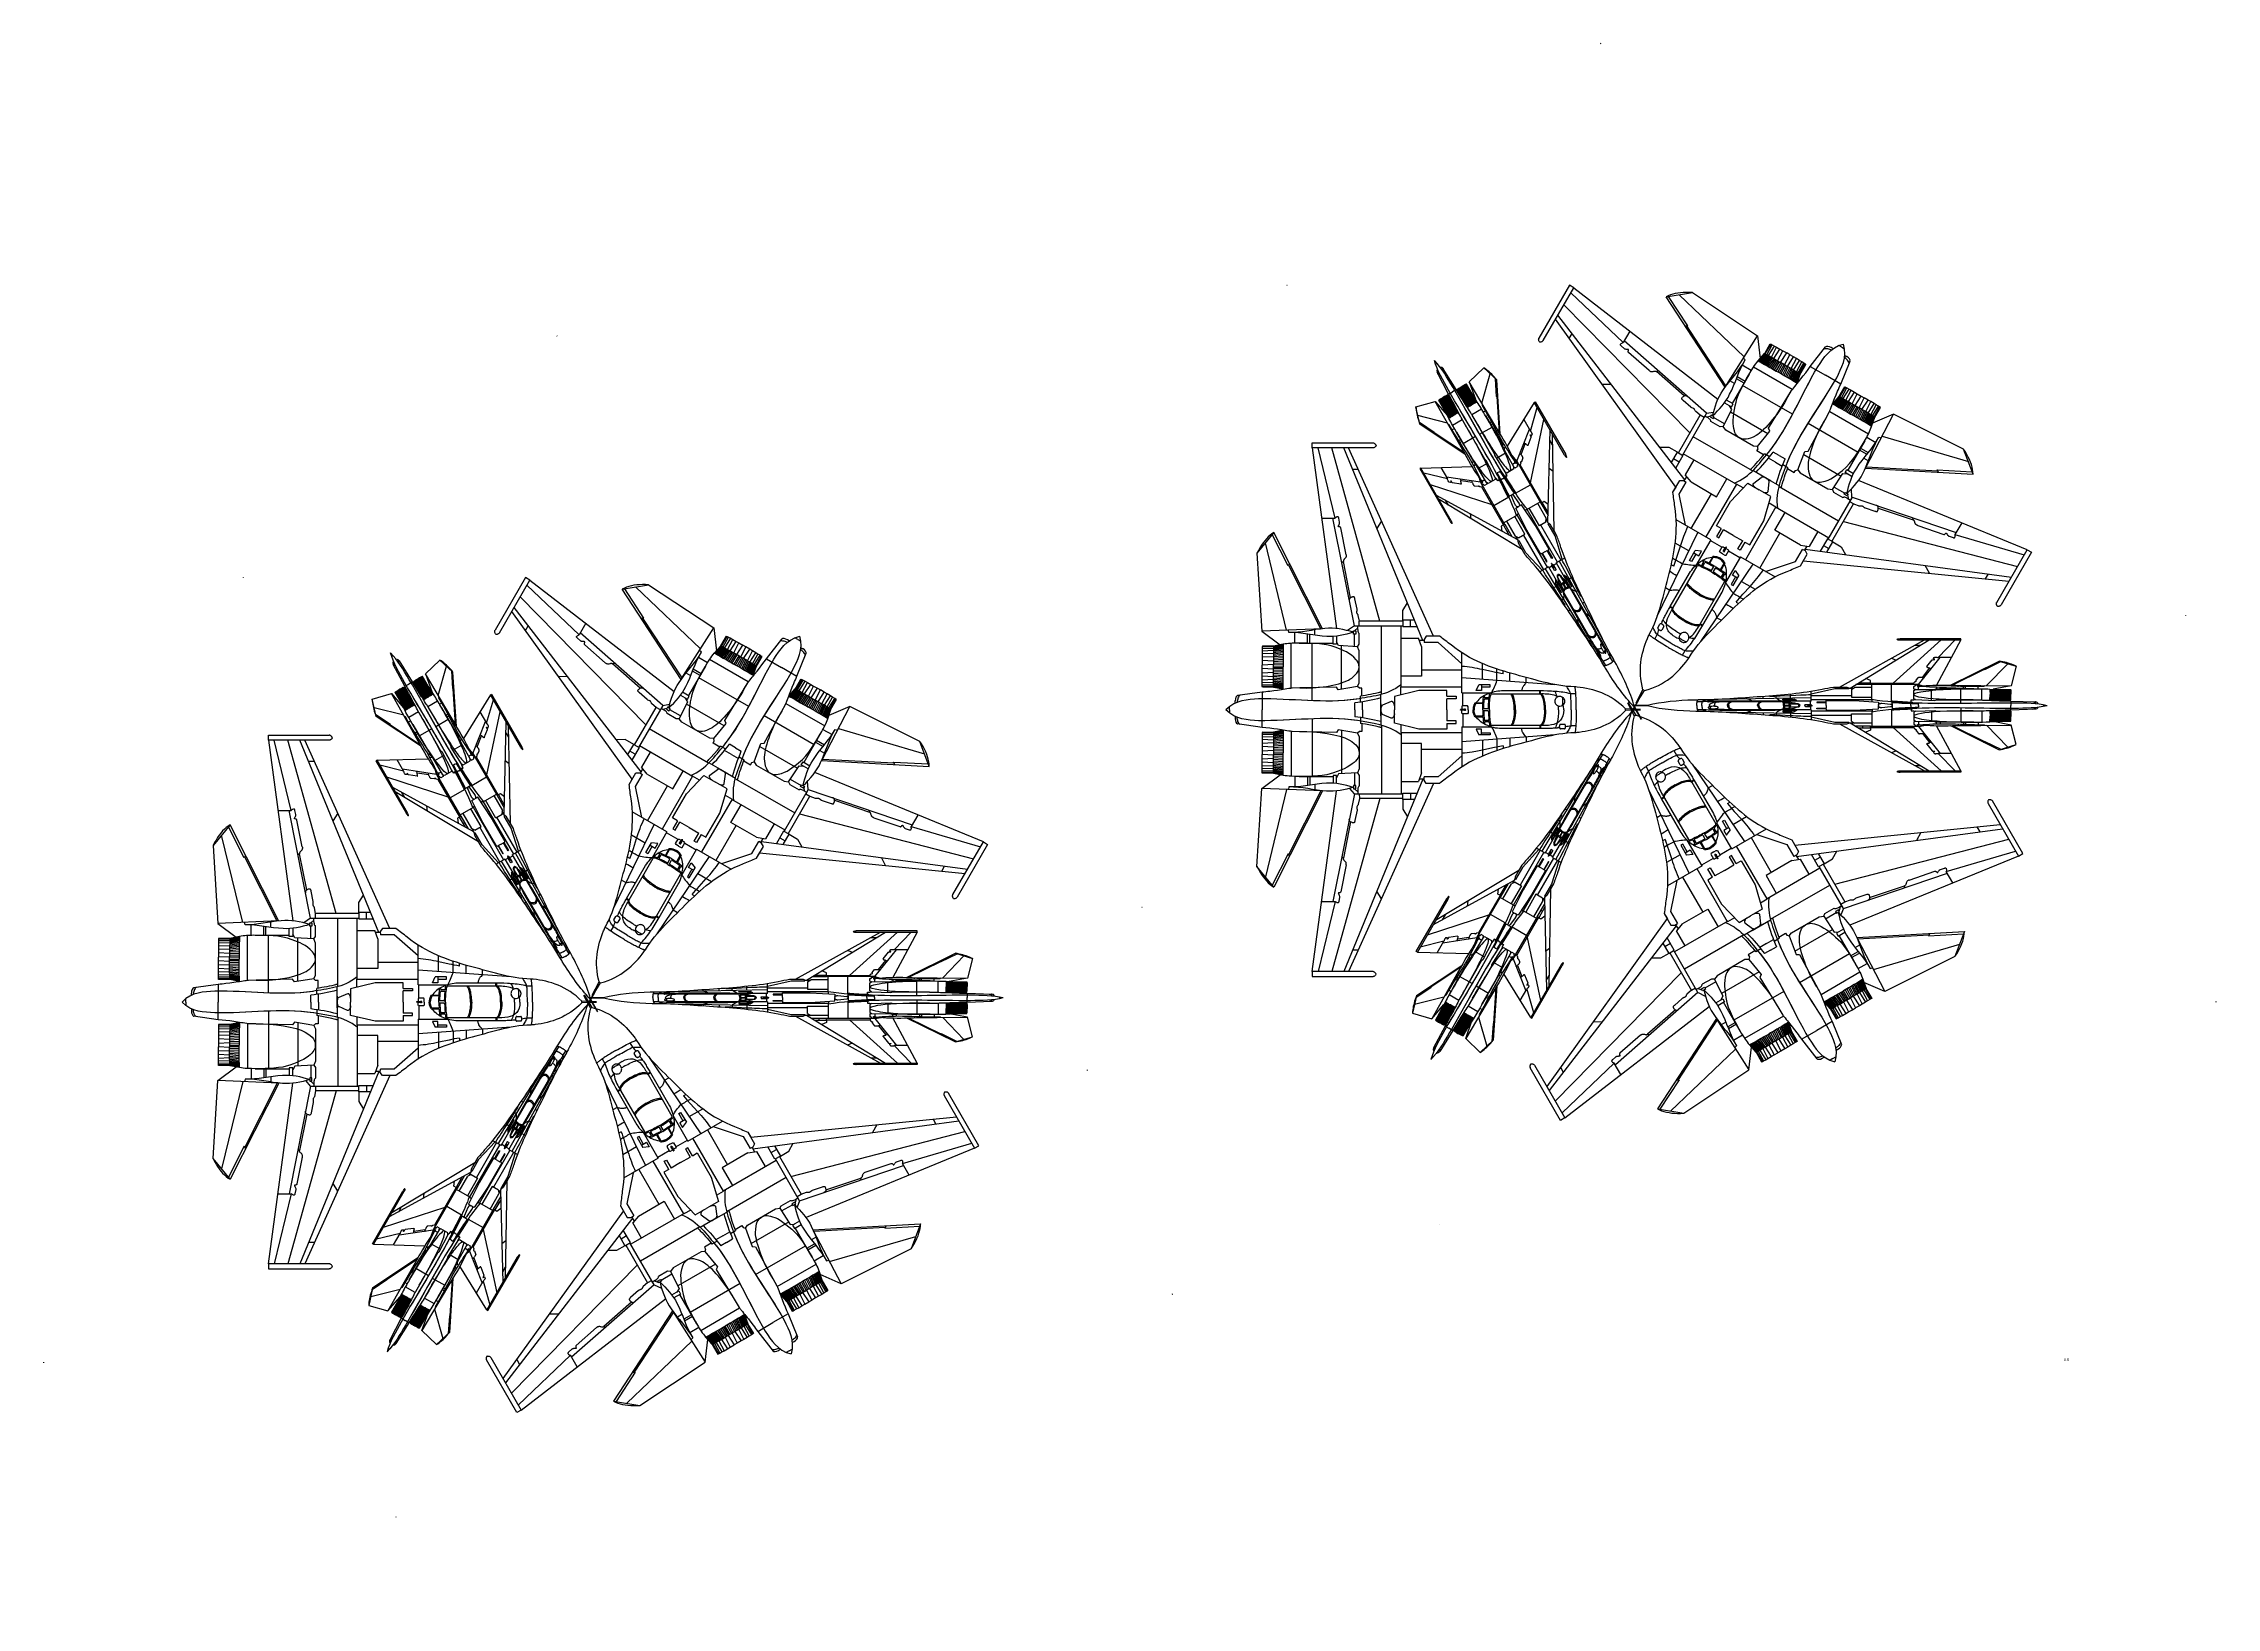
# Model space of a CAD drawing. Extents: x -513 to 1533, y -569 to 904.
import ezdxf

# ---------------------------------------------------------------- set-up
doc = ezdxf.new("R2010")
doc.units = 0
doc.layers.get('0').update_dxf_attribs({"linetype": 'CONTINUOUS'})
doc.layers.add('Layer_1', color=7, linetype='CONTINUOUS')

# ---------------------------------------------------------------- blocks, each defined once
blk = doc.blocks.new('su')
at = {"layer": 'Layer_1', "color": 7}
for points in [[(529.706347, 298.642252), (529.664719, 298.954955)], [(203.458085, 163.747162), (283.532587, 252.387687)], [(213.673265, 161.808405), (288.056451, 252.387687)], [(254.137884, 170.855911), (299.397384, 252.387687)], [(257.598538, 253.575955), (257.848705, 253.805272), (258.140568, 254.034583), (258.494971, 254.243052), (258.870223, 254.409826), (259.266319, 254.534904), (259.683268, 254.639143), (260.100212, 254.722531), (260.496314, 254.743359)], [(257.598538, 253.575955), (257.848705, 253.325793), (258.140568, 253.096482), (258.494971, 252.908855), (258.870223, 252.721234), (259.266319, 252.596156), (259.683268, 252.491923), (260.100212, 252.429382), (260.496314, 252.387698)], [(260.496314, 252.387687), (317.78471, 252.387687), (317.78471, 254.743373), (260.496314, 254.743373)], [(317.78471, 252.387687), (294.873517, 167.332804)], [(308.882907, 219.345535), (296.311982, 219.345535), (312.301863, 252.387687)], [(274.422315, 242.318689), (279.780067, 242.318689)], [(252.553491, 218.094726), (256.931421, 214.488237)], [(278.070591, 168.646153), (298.375864, 219.345535)], [(290.933379, 214.759243), (290.99592, 214.863476), (291.121006, 214.967707), (291.246084, 215.051098), (291.392021, 215.134486), (291.746425, 215.217874), (292.121676, 215.259558), (292.496924, 215.301245), (292.830483, 215.32213), (292.976411, 215.342986), (293.08065, 215.384673), (293.164038, 215.405529), (293.226579, 215.46807), (293.226579, 215.509754), (293.205751, 215.593145), (293.143205, 215.676528), (293.059816, 215.780764), (292.830499, 216.010078), (292.559484, 216.260237), (292.288469, 216.531246), (292.079994, 216.823103), (292.017454, 216.969032), (291.975767, 217.114955), (291.954911, 217.260884), (291.996595, 217.385965), (292.767936, 219.345535), (292.872175, 219.554004), (292.997262, 219.720775), (293.14319, 219.845856), (293.309967, 219.929244), (293.497594, 219.991784), (293.706069, 220.012669), (293.935391, 220.012669), (294.185558, 219.991784), (294.727589, 219.887554), (295.269619, 219.741626), (295.81165, 219.554004), (296.311982, 219.345535)], [(285.888332, 202.146938), (290.933379, 214.759243)], [(308.028172, 167.249421), (353.954781, 212.570328), (369.902973, 202.83488), (365.33741, 166.082), (348.096689, 159.640343)], [(340.549968, 196.935242), (355.455791, 211.632227)], [(341.946733, 166.582321), (361.918452, 207.692179)], [(369.902973, 202.83488), (368.547897, 204.14823), (367.130278, 205.399039), (365.650121, 206.587301), (364.107421, 207.671337), (362.523022, 208.692829), (360.896934, 209.651777), (359.208303, 210.506499), (357.498823, 211.277829), (355.726806, 211.965774), (353.954781, 212.570328)], [(281.593785, 181.904707), (288.410854, 198.936531)], [(285.888332, 202.146938), (285.804944, 201.875929), (285.804944, 201.604922), (285.846628, 201.333912), (285.971715, 201.062903), (286.138491, 200.85444), (286.388659, 200.64597), (286.659674, 200.479191), (286.951537, 200.31242), (287.556108, 200.020563), (287.847971, 199.87464), (288.077287, 199.728712), (288.285762, 199.561932), (288.410849, 199.395162), (288.452536, 199.186692), (288.452536, 199.061612), (288.410849, 198.936531)], [(288.410854, 198.936531), (289.953557, 198.352822)], [(309.591714, 167.249421), (340.070478, 197.352175)], [(339.27828, 198.081812), (340.549968, 196.935242)], [(232.58177, 171.335389), (232.58177, 175.900839), (228.203835, 179.486481)], [(274.401465, 173.482609), (274.505703, 173.670231), (274.67248, 173.837001), (275.047734, 174.128859), (275.443827, 174.42071), (275.610606, 174.545791), (275.735693, 174.71257), (275.798233, 174.879341), (275.798233, 175.08781), (275.756546, 175.296279), (275.694, 175.525591), (275.568919, 175.984221), (275.548063, 176.213538), (275.589747, 176.422007), (277.52856, 181.279306)], [(277.52856, 181.279306), (277.674494, 181.633698), (277.841271, 181.904707), (278.04974, 182.092329), (278.174826, 182.175717), (278.320755, 182.238257), (278.48754, 182.279944), (278.696009, 182.300829), (278.925332, 182.321713), (279.175499, 182.321713), (279.717527, 182.280026), (280.322097, 182.196644), (280.926674, 182.071563), (281.489546, 181.925634), (282.010734, 181.758858), (282.240051, 181.654625), (282.427678, 181.571236), (282.594455, 181.467003), (282.719541, 181.362773), (282.823777, 181.258534), (282.886318, 181.133456), (282.928005, 181.008375), (282.928005, 180.862447), (282.886318, 180.695673), (282.823777, 180.508055)], [(197.829309, 163.747162), (203.508701, 163.747162)], [(197.829309, 163.747162), (210.483623, 163.747162)], [(210.483623, 163.747162), (212.422425, 162.246194), (212.255649, 160.724376)], [(221.511849, 171.335389), (232.58177, 171.335389), (232.58177, 168.354301), (219.051865, 168.354301)], [(225.326906, 168.354301), (225.326906, 171.335389)], [(232.58177, 170.855911), (273.465125, 170.855911)], [(278.070591, 168.646153), (232.58177, 168.646153)], [(234.061927, 139.855911), (234.061927, 168.646153)], [(252.574333, 136.396179), (252.574333, 168.646153)], [(273.359097, 170.855911), (274.422315, 173.524302)], [(273.525876, 168.646153), (273.383331, 170.855911)], [(273.463335, 164.977123), (273.880285, 165.123046), (274.25553, 165.373211), (274.568244, 165.685913), (274.797561, 166.061153), (274.943495, 166.478091), (274.985182, 166.936722)], [(273.463335, 159.973893), (273.463335, 164.977123)], [(278.070591, 168.646153), (273.602798, 168.646153)], [(274.985188, 166.936722), (274.985188, 168.646153)], [(274.985188, 167.728894), (277.841271, 166.35301)], [(277.924659, 158.910705), (277.924659, 164.768654)], [(278.070591, 168.646153), (282.226697, 166.151636)], [(294.85267, 163.809702), (294.85267, 160.015586), (298.188237, 160.015586), (298.188237, 163.684621)], [(308.090709, 167.291114), (365.33741, 166.082)], [(315.387266, 164.247483), (315.387266, 166.769942)], [(320.182148, 160.411673), (320.182148, 164.601875)], [(322.100099, 160.453366), (322.100099, 164.747803)], [(334.045609, 160.495064), (334.045609, 165.414903)], [(339.716074, 165.435751), (340.278953, 166.603172)], [(176.898617, 150.822155), (199.205233, 160.724376), (212.255649, 160.724376)], [(176.898617, 137.16751), (176.898617, 156.013006)], [(212.38073, 161.808405), (216.96714, 161.808405)], [(214.778173, 158.848165), (217.717639, 162.809055)], [(214.778173, 158.848165), (214.778173, 144.901669), (234.061927, 144.901669)], [(234.061927, 162.809055), (217.717639, 162.809055)], [(275.026883, 158.827317), (273.463335, 159.973893)], [(275.026883, 140.08606), (273.463335, 141.753801), (273.463335, 156.867719), (275.026883, 158.827317), (292.997262, 159.306796)], [(290.245414, 138.835251), (290.245414, 159.244255)], [(292.997262, 159.306796), (294.85267, 161.078773)], [(330.126313, 160.515906), (298.188237, 160.515906)], [(303.358371, 159.598648), (303.400055, 159.598648)], [(317.701316, 133.331703), (317.701316, 160.515906)], [(337.610493, 139.31473), (337.610493, 160.411673)], [(345.032136, 159.973893), (345.115525, 159.411026), (345.157209, 158.243606), (345.219761, 156.555016), (345.240645, 155.179129), (345.261439, 153.636469), (345.261453, 151.968727), (345.282338, 150.238446), (345.282301, 149.362879)], [(345.032136, 159.973893), (354.142408, 159.056634)], [(345.052984, 159.953045), (354.142408, 159.035786)], [(345.073826, 159.827964), (354.163256, 158.931553)], [(345.094677, 159.661188), (354.184104, 158.764777)], [(345.115525, 159.411026), (354.204948, 158.535466)], [(345.136372, 159.077476), (354.225796, 158.243606)], [(345.157223, 158.702236), (354.246644, 157.889213)], [(345.157223, 158.243606), (354.246644, 157.493126)], [(345.178065, 157.743285), (354.267495, 157.013647)], [(345.198913, 157.180424), (354.288337, 156.492476)], [(345.219761, 156.555016), (354.288337, 155.929615)], [(345.219761, 155.887925), (354.309184, 155.325058)], [(345.240611, 155.179129), (354.309184, 154.678806)], [(345.240611, 154.407799), (354.330032, 153.990867)], [(345.261453, 153.636469), (354.330032, 153.261226)], [(354.100715, 158.994094), (364.711991, 159.035781)], [(354.142408, 159.056634), (354.184092, 158.764777), (354.246644, 157.847518), (354.267528, 157.013647), (354.309179, 155.408446), (354.330069, 154.074249), (354.350917, 152.031268), (354.350883, 150.467757)], [(354.163256, 158.994094), (364.753687, 159.035781)], [(354.184104, 158.681394), (364.79538, 158.618854)], [(354.246644, 157.847518), (364.837078, 157.972599)], [(354.267495, 156.951107), (364.878768, 156.784336)], [(354.309184, 155.408446), (364.899618, 155.616915)], [(354.330032, 154.074249), (364.941314, 153.824087)], [(364.711991, 159.035786), (364.79538, 158.618854), (364.837067, 157.972599), (364.878762, 156.784336), (364.899652, 155.616915), (364.941303, 153.824087), (364.941314, 152.302277), (364.962142, 150.175899)], [(89.298242, 140.940778), (176.898617, 144.130338)], [(116.212112, 141.920578), (116.212112, 144.297109)], [(137.851612, 146.048239), (142.729882, 146.486019), (147.608151, 146.986348), (157.36469, 148.04953), (162.242959, 148.549851), (167.121229, 148.987637), (169.560362, 149.175258), (171.999499, 149.321187), (174.459481, 149.446268), (176.898617, 149.550498)], [(137.851612, 146.048239), (137.851612, 147.361588)], [(157.468927, 143.421543), (157.468927, 150.863847)], [(176.898617, 147.736828), (214.778173, 147.736828)], [(345.032136, 138.751863), (345.115525, 139.31473), (345.157209, 140.48215), (345.219761, 142.17074), (345.240645, 143.567471), (345.261439, 145.08929), (345.261453, 146.757028), (345.282338, 148.48731), (345.282301, 149.362879)], [(345.219761, 142.837831), (354.309184, 143.400698)], [(345.240611, 144.31796), (354.330032, 144.75574)], [(345.240611, 143.567471), (354.309184, 144.067792)], [(345.261453, 152.802598), (354.330032, 152.510747)], [(345.261453, 151.968727), (354.350883, 151.739411)], [(345.261453, 151.114009), (354.350883, 150.968078)], [(345.261453, 147.61175), (354.350883, 147.757678)], [(345.261453, 146.757028), (354.350883, 146.986348)], [(345.261453, 145.923158), (354.330032, 146.215012)], [(345.261453, 145.08929), (354.330032, 145.46453)], [(345.282301, 150.238446), (354.350883, 150.155057)], [(354.350883, 149.362879), (345.282301, 149.362879)], [(345.282301, 148.48731), (354.350883, 148.570699)], [(354.142408, 139.669122), (354.184092, 139.960979), (354.246644, 140.878238), (354.267528, 141.712109), (354.309179, 143.31731), (354.330069, 144.651501), (354.350917, 146.694488), (354.350883, 148.257999), (354.350883, 150.467757)], [(354.309184, 143.31731), (364.899618, 143.108841)], [(354.330032, 144.651501), (364.941314, 144.901669)], [(354.350883, 152.031268), (364.941314, 152.302277)], [(354.350883, 150.467757), (364.962156, 150.175899)], [(354.350883, 150.467757), (364.962156, 150.175899)], [(354.350883, 148.257999), (364.962156, 148.549851)], [(354.350883, 146.694488), (364.941314, 146.423481)], [(364.711991, 139.68997), (364.79538, 140.127753), (364.837067, 140.753154), (364.878762, 141.941423), (364.899652, 143.108841), (364.941303, 144.901669), (364.941314, 146.423481), (364.962142, 148.549851), (364.962156, 150.175899)], [(69.076357, 129.099804), (69.076357, 130.100448), (69.097213, 131.080247), (69.1389, 132.060047), (69.180584, 133.019001), (69.24313, 133.936254), (69.305671, 134.811823), (69.389059, 135.624843), (69.493298, 136.396179), (69.597534, 137.104972), (69.701772, 137.751221), (69.826853, 138.314083), (69.951937, 138.793561), (70.077024, 139.210494), (70.222952, 139.523193), (70.368881, 139.75251), (70.514818, 139.898439), (70.660747, 139.940126)], [(69.514148, 136.646341), (74.35072, 136.646341), (74.76767, 137.146662), (75.226312, 137.62614), (75.705796, 138.105613), (76.206134, 138.543394), (77.248496, 139.37727), (78.332557, 140.1486)], [(73.912929, 129.099804), (73.912929, 130.017062), (73.933785, 130.934321), (73.954669, 131.851577), (73.996354, 132.727144), (74.058894, 133.602713), (74.12144, 134.415733), (74.183981, 135.207911), (74.267369, 135.958393), (74.350757, 136.646341)], [(74.35072, 136.646341), (75.539017, 136.771422), (76.727314, 136.896503), (77.936461, 137.021581), (79.124752, 137.125814)], [(80.208813, 138.084771), (80.062884, 138.084771), (79.937797, 138.043084), (79.812717, 138.022228), (79.68763, 137.959682), (79.583394, 137.897142), (79.479155, 137.813759), (79.395767, 137.70952), (79.312379, 137.60529), (79.228991, 137.501057), (79.187304, 137.37597), (79.145619, 137.250889), (79.124735, 137.125811), (79.103879, 137.00073), (79.124735, 136.854802), (79.145619, 136.729721), (79.187304, 136.60464), (79.228991, 136.479559), (79.312379, 136.375329), (79.395767, 136.27109), (79.479155, 136.16686), (79.583394, 136.104319), (79.68763, 136.020931), (79.812717, 135.979244), (79.937797, 135.93756), (80.062884, 135.916675), (80.208813, 135.895791)], [(80.208813, 138.084771), (83.98218, 138.084771)], [(83.98218, 135.895853), (80.208813, 135.895853)], [(83.98218, 135.895853), (84.107258, 135.916737), (84.232345, 135.937594), (84.357426, 135.979281), (84.482512, 136.020965), (84.586748, 136.104356), (84.690987, 136.166894), (84.795223, 136.271127), (84.878614, 136.375363), (84.941151, 136.479596), (85.003692, 136.604677), (85.045379, 136.729755), (85.066235, 136.854836), (85.066235, 137.000764), (85.066235, 137.125845), (85.045379, 137.250926), (85.003692, 137.376007), (84.941151, 137.501093), (84.878614, 137.605324), (84.795223, 137.709554), (84.690987, 137.813793), (84.586748, 137.897175), (84.482512, 137.959716), (84.357426, 138.022262), (84.232345, 138.043118), (84.107258, 138.084805), (83.98218, 138.084805)], [(84.920304, 137.542752), (85.504032, 137.584437), (86.066911, 137.605321), (86.650631, 137.626177), (87.234359, 137.667864), (88.401808, 137.709548), (89.548407, 137.751235), (90.715856, 137.79292), (91.862457, 137.834607), (93.029906, 137.855491), (94.19736, 137.876347), (95.343959, 137.918034), (96.511407, 137.918034), (97.678856, 137.938891), (98.825458, 137.959775), (99.992904, 137.959775), (101.13951, 137.959775), (102.306959, 137.959775), (103.474408, 137.959775)], [(102.765601, 136.542105), (102.765601, 137.959685)], [(103.474408, 136.542105), (103.474408, 137.959685)], [(103.474408, 137.959685), (139.519399, 137.959685)], [(103.70508, 136.536215), (103.769593, 136.539489), (103.828803, 136.542029)], [(103.828812, 136.542105), (148.963226, 136.542105)], [(116.212112, 141.920578), (116.879222, 141.56618), (117.567186, 141.19094), (118.255145, 140.774002), (118.901413, 140.315371), (119.48514, 139.835901), (119.756155, 139.564891), (119.985473, 139.273034), (120.173099, 138.98118), (120.339876, 138.647633), (120.464962, 138.314083), (120.548351, 137.959685)], [(176.898617, 137.16751), (148.921534, 137.16751)], [(150.005594, 135.749924), (149.85966, 136.062632), (149.630342, 136.312791), (149.31763, 136.479565), (148.963226, 136.542105)], [(158.219432, 139.898439), (150.068134, 139.898439), (150.068134, 140.940778), (160.804496, 140.940778)], [(151.131346, 135.041135), (150.881179, 135.979241), (150.568473, 136.896503)], [(151.131346, 135.041135), (151.193891, 134.895212), (151.298123, 134.811823), (151.444058, 134.790939)], [(151.735922, 134.144723), (151.548295, 134.082183), (151.423209, 133.936254), (151.402339, 133.727791)], [(151.81931, 129.912827), (151.777624, 130.871784), (151.694236, 131.830733), (151.56915, 132.789684), (151.402372, 133.727791)], [(151.444058, 134.790976), (155.154879, 134.790976)], [(151.735922, 134.144723), (155.488434, 134.144723)], [(155.154879, 134.790976), (155.321656, 134.811832), (155.425894, 134.916062), (155.488434, 135.061994), (155.488434, 135.207922)], [(155.488434, 135.207911), (155.300808, 135.875011)], [(155.801146, 133.873714), (155.7386, 133.998795), (155.634363, 134.103033), (155.488434, 134.144718)], [(156.301479, 129.933674), (156.238939, 130.934321), (156.134701, 131.914121), (155.988772, 132.893914), (155.801146, 133.873714)], [(156.968595, 132.643756), (156.843509, 133.394244), (156.69758, 134.123876), (156.530802, 134.874364), (156.322327, 135.604001)], [(158.219432, 140.940778), (158.219432, 138.189002), (163.264479, 138.189002), (160.804496, 140.940778)], [(176.064724, 130.913474), (176.064724, 137.16751)], [(234.41633, 136.125173), (234.41633, 139.835901), (176.898617, 139.835901)], [(190.991395, 135.499765), (182.193829, 135.499765), (182.193829, 134.311503), (190.991395, 134.311503)], [(190.991395, 135.499765), (190.991395, 138.168154), (217.258997, 138.168154), (240.378658, 135.395532), (240.378658, 129.099804)], [(190.991395, 129.099804), (190.991395, 134.311503)], [(240.378658, 130.934321), (240.399543, 131.163635), (240.462083, 131.372105), (240.545477, 131.601416), (240.670558, 131.809885), (240.816492, 131.997506), (241.004114, 132.185125), (241.421063, 132.518675), (241.879703, 132.789684), (242.380037, 132.977305), (242.630202, 133.01899), (242.880375, 133.060677), (243.109692, 133.060677), (243.339017, 133.01899)], [(252.574333, 137.50106), (253.012133, 137.438514), (253.366536, 137.396829), (253.679241, 137.375945), (253.929409, 137.334261), (254.137884, 137.313376), (254.30466, 137.292548), (254.617374, 137.250864), (255.784822, 137.104941), (258.140568, 136.813081), (262.831211, 136.31276), (267.501004, 135.87498), (272.191648, 135.499734)], [(253.074671, 126.327179), (253.074671, 136.333636)], [(253.074671, 134.665895), (256.160074, 134.290652), (259.266319, 133.915412), (262.351722, 133.581862), (265.437122, 133.290005), (268.522525, 133.019001), (271.607927, 132.768836), (274.69333, 132.539522), (277.778725, 132.351904)], [(271.045049, 135.583154), (271.045049, 139.293882), (273.379947, 139.293882), (275.026883, 140.08606), (293.268277, 138.564242), (294.998604, 139.835901), (336.672364, 139.31473)], [(272.191648, 132.727144), (272.191648, 135.499765)], [(329.623139, 139.402887), (336.672364, 139.31473)], [(336.672364, 139.31473), (338.256763, 139.210494), (339.903699, 139.085413), (341.59233, 138.960332), (343.301809, 138.835251), (345.052984, 138.689322), (346.825004, 138.564242), (350.452434, 138.27239), (354.100715, 138.022231), (357.790689, 137.772063), (361.459812, 137.5636), (365.045547, 137.396824), (388.206904, 135.770775)], [(345.032136, 138.751863), (354.142408, 139.669122)], [(345.052984, 138.793561), (354.142408, 139.68997)], [(345.073826, 138.897791), (354.163256, 139.794203)], [(345.094677, 139.064565), (354.184104, 139.960979)], [(345.115525, 139.31473), (354.204948, 140.190293)], [(345.136372, 139.648274), (354.225796, 140.48215)], [(345.157223, 140.48215), (354.246644, 141.23263)], [(345.157223, 140.023519), (354.246644, 140.836542)], [(345.178065, 140.982471), (354.267495, 141.712109)], [(345.198913, 141.545332), (354.288337, 142.23328)], [(345.219761, 142.17074), (354.288337, 142.796141)], [(354.100715, 139.731662), (364.711991, 139.689978)], [(354.163256, 139.731662), (364.753687, 139.689978)], [(354.184104, 140.044364), (364.79538, 140.127753)], [(354.246644, 140.878238), (364.837078, 140.753154)], [(354.267495, 141.774649), (364.878768, 141.941423)], [(365.003854, 137.396824), (365.003854, 129.099804)], [(390.312485, 132.268516), (390.312485, 133.290005)], [(8.68171, 129.245732), (22.628559, 129.495894)], [(8.68171, 128.953875), (22.628559, 128.682865)], [(22.628559, 129.099804), (22.628559, 129.495894)], [(22.628559, 129.099804), (22.628559, 128.682865)], [(69.076357, 129.099804), (69.076357, 128.411856), (69.097213, 127.744764), (69.097213, 127.077664), (69.118097, 126.410567), (69.159782, 125.743467), (69.180581, 125.118066), (69.222268, 124.492664), (69.263953, 123.888107), (69.326493, 123.283548), (69.36818, 122.720687), (69.430726, 122.199518), (69.514114, 121.678347), (69.576655, 121.198868), (69.639195, 120.74024), (69.722583, 120.323308), (69.805977, 119.948068), (69.889365, 119.59367), (69.972754, 119.301816), (70.076992, 119.030806), (70.160381, 118.780647), (70.264614, 118.593026), (70.36885, 118.447097), (70.452238, 118.342861), (70.556477, 118.280321), (70.660713, 118.259493)], [(73.912929, 129.099804), (73.912929, 128.453554), (73.912929, 127.828147), (73.933785, 127.181898), (73.954669, 126.556496), (73.975526, 125.931094), (74.017213, 125.326535), (74.038069, 124.742826), (74.079756, 124.159117), (74.12144, 123.596256), (74.183981, 123.054237), (74.225668, 122.533065), (74.288208, 122.032745), (74.350746, 121.553269)], [(151.131346, 123.158467), (150.881179, 122.220366), (150.73525, 121.761735), (150.568473, 121.303107)], [(151.444058, 123.408629), (151.298123, 123.387744), (151.193891, 123.283508), (151.131346, 123.158427)], [(151.402361, 124.450969), (151.423234, 124.263347), (151.54832, 124.117419), (151.735946, 124.054878)], [(151.81931, 128.286778), (151.777624, 127.327826), (151.694236, 126.368875), (151.56915, 125.409926), (151.402372, 124.450969)], [(151.444058, 123.408629), (155.154879, 123.408629)], [(151.735922, 124.054878), (155.488434, 124.054878)], [(151.81931, 129.912827), (151.860996, 129.746053), (151.986082, 129.641817), (152.152859, 129.579277)], [(152.152865, 128.599483), (151.986088, 128.557799), (151.861002, 128.453565), (151.819316, 128.286789)], [(152.152865, 129.579277), (155.967924, 129.579277)], [(152.152865, 128.599483), (155.967924, 128.599483)], [(155.488434, 122.991696), (155.488434, 123.137625), (155.425894, 123.283548), (155.321656, 123.387787), (155.154879, 123.408671)], [(155.488434, 122.991696), (155.300808, 122.324599)], [(155.488434, 124.054878), (155.634363, 124.096565), (155.7386, 124.200796), (155.801146, 124.325876)], [(156.301479, 128.265933), (156.280608, 127.765606), (156.238923, 127.265286), (156.134685, 126.285486), (155.988756, 125.305687), (155.80113, 124.325888)], [(155.967924, 129.579277), (156.134701, 129.641817), (156.259787, 129.766904), (156.301473, 129.933674)], [(156.301479, 128.265933), (156.259793, 128.432706), (156.134707, 128.557787), (155.967929, 128.599472)], [(156.968595, 125.555849), (156.843509, 124.805366), (156.69758, 124.075729), (156.530802, 123.325246), (156.322327, 122.595606)], [(156.968595, 132.643756), (157.031135, 132.497833), (157.156221, 132.393594), (157.30215, 132.35191)], [(157.30215, 125.847706), (157.156221, 125.806019), (157.031135, 125.701783), (156.968595, 125.555854)], [(157.23961, 129.099804), (157.218739, 128.453554), (157.197869, 127.828147), (157.156183, 127.181898), (157.093637, 126.535648)], [(157.093675, 126.535648), (157.135361, 126.368875), (157.260441, 126.222946), (157.427224, 126.160406)], [(157.427236, 132.018354), (157.260453, 131.976667), (157.135372, 131.830738), (157.093687, 131.663962)], [(157.23961, 129.099804), (157.197924, 130.371455), (157.093687, 131.663956)], [(164.473626, 132.351904), (157.30215, 132.351904)], [(164.473626, 125.847706), (157.30215, 125.847706)], [(157.427236, 132.018354), (163.848207, 132.018354)], [(157.427236, 126.160406), (163.848207, 126.160406)], [(164.473626, 132.351904), (164.89057, 131.976661), (165.265821, 131.601416), (165.578529, 131.226176), (165.849544, 130.830085), (166.058019, 130.413153), (166.224795, 129.975367), (166.308183, 129.558434), (166.34987, 129.099804)], [(164.473626, 125.847706), (164.682095, 126.035327), (164.89057, 126.202098), (165.078194, 126.389725), (165.265821, 126.577344), (165.4326, 126.785807), (165.578529, 126.973434), (165.724463, 127.181898), (165.849544, 127.369519), (165.974628, 127.577988), (166.058019, 127.786457), (166.162255, 127.994923), (166.224795, 128.203392), (166.287341, 128.432706), (166.308169, 128.641176), (166.349856, 128.870487), (166.349856, 129.099804)], [(170.957137, 130.454846), (171.436627, 130.913474)], [(170.957137, 129.099804), (170.957137, 130.454846)], [(170.957137, 129.099804), (170.957137, 127.744764)], [(170.957137, 127.744764), (171.436627, 127.286134)], [(171.436627, 130.913474), (176.439975, 130.913474)], [(171.436627, 127.286134), (176.439975, 127.286134)], [(173.292032, 129.099804), (173.312916, 129.162344), (173.354603, 129.224884), (173.437991, 129.266572), (173.542227, 129.308256), (173.667314, 129.349943), (173.813243, 129.391627), (173.959177, 129.412511), (174.125956, 129.412511), (174.292732, 129.412511), (174.459512, 129.412511)], [(173.292032, 129.099804), (173.292032, 129.078919), (173.312916, 129.058035), (173.312916, 129.037178), (173.333772, 128.995491), (173.3546, 128.974663), (173.375457, 128.953807), (173.417144, 128.932923), (173.458828, 128.912095), (173.500515, 128.891239), (173.542199, 128.891239), (173.583886, 128.870354), (173.62557, 128.849526), (173.688116, 128.82867), (173.750657, 128.82867), (173.813197, 128.807785), (173.875743, 128.807785), (173.938284, 128.786986), (174.000824, 128.786986), (174.063365, 128.786986), (174.125908, 128.786986), (174.209299, 128.786986), (174.27184, 128.786986), (174.334377, 128.786986), (174.396923, 128.786986), (174.459464, 128.786986)], [(174.459481, 129.412506), (177.899287, 129.204037)], [(174.459481, 128.787104), (177.899287, 128.995568)], [(176.064724, 127.286134), (176.064724, 121.032098)], [(176.439975, 130.913474), (176.898617, 130.454846)], [(176.439975, 127.286134), (176.898617, 127.744764)], [(176.898617, 130.454846), (176.898617, 129.266577)], [(176.898617, 127.744764), (176.898617, 128.933027)], [(177.482343, 129.099804), (177.482343, 129.120632), (177.503171, 129.141516), (177.524056, 129.162372), (177.56574, 129.162372), (177.62828, 129.183257), (177.690821, 129.204085), (177.753367, 129.204085), (177.815907, 129.204085), (177.899295, 129.204085), (177.961836, 129.204085), (178.024382, 129.204085), (178.086922, 129.183257), (178.128607, 129.162372), (178.170294, 129.162372), (178.211978, 129.141516), (178.232806, 129.120632), (178.232806, 129.099804)], [(177.482343, 129.099804), (177.482343, 129.078919), (177.503171, 129.058035), (177.524056, 129.058035), (177.544912, 129.037178), (177.565796, 129.037178), (177.586596, 129.016294), (177.62828, 129.016294), (177.669967, 129.016294), (177.711651, 128.995438), (177.753339, 128.995438), (177.795023, 128.995438), (177.83671, 128.995438), (177.878394, 128.995438), (177.920081, 128.995438), (177.961768, 128.995438), (178.003452, 128.995438), (178.045139, 129.016294), (178.086824, 129.016294), (178.107708, 129.016294), (178.149392, 129.037178), (178.170277, 129.037178), (178.191133, 129.058035), (178.212017, 129.058035), (178.232817, 129.078919), (178.232817, 129.099804)], [(190.991395, 122.699839), (182.193829, 122.699839), (182.193829, 123.888107), (190.991395, 123.888107)], [(190.991395, 122.699839), (190.991395, 120.03145), (217.258997, 120.03145), (240.378658, 122.804075), (240.378658, 129.099804)], [(190.991395, 129.099804), (190.991395, 123.888107)], [(240.378658, 127.265286), (240.399543, 127.035975), (240.462083, 126.827505), (240.545477, 126.598189), (240.670558, 126.389725), (240.816492, 126.202098), (241.004114, 126.014477), (241.191738, 125.826858), (241.421063, 125.680927), (241.65038, 125.535004), (241.879703, 125.409926), (242.12987, 125.305687), (242.380037, 125.222299), (242.630202, 125.180612), (242.880375, 125.138928), (243.109692, 125.138928), (243.339017, 125.180612)], [(243.33898, 133.019001), (251.552818, 131.267866)], [(243.33898, 125.180606), (251.552818, 126.931736)], [(251.552818, 126.931736), (251.969762, 127.077664), (252.345016, 127.306978), (252.657721, 127.598836), (252.887047, 127.974076), (253.032975, 128.391014), (253.074659, 128.828794)], [(253.074671, 129.370813), (253.032986, 129.808593), (252.887058, 130.225526), (252.657732, 130.579924), (252.345027, 130.892626), (251.969773, 131.121943), (251.55283, 131.267866)], [(253.074671, 131.872425), (253.074671, 121.865968)], [(253.074671, 123.53371), (256.160074, 123.908955), (259.266319, 124.284198), (262.351722, 124.617745), (265.437122, 124.909597), (268.522525, 125.180606), (271.607927, 125.430768), (274.69333, 125.660085), (277.778725, 125.847706)], [(270.586407, 129.099804), (270.586407, 132.852225)], [(270.586407, 129.099804), (270.586407, 125.347385)], [(272.191648, 125.472463), (272.191648, 122.699839)], [(277.778725, 129.099804), (277.778725, 132.351904)], [(277.778725, 129.099804), (277.778725, 125.847706)], [(317.701316, 124.867907), (317.701316, 97.683698)], [(365.003854, 120.781936), (365.003854, 129.099804)], [(390.306753, 124.798364), (390.309942, 124.856265), (390.312482, 124.909597)], [(390.312485, 125.931094), (390.312485, 124.909597)], [(395.566006, 129.099804), (395.566006, 130.684157)], [(395.566006, 129.099804), (395.566006, 127.515448)], [(69.514148, 121.553269), (74.35072, 121.553269), (74.76767, 121.052945), (75.226312, 120.552619), (75.705796, 120.093991), (76.206134, 119.656208), (76.727314, 119.239275), (77.248496, 118.82234), (77.790527, 118.426249), (78.332557, 118.05101)], [(74.35072, 121.553269), (76.164435, 121.3448), (77.978154, 121.178026), (79.791869, 121.01125), (81.605584, 120.865327), (83.419299, 120.74024), (85.253865, 120.636007), (87.067575, 120.552619), (88.88129, 120.469236), (90.715856, 120.406696), (92.529571, 120.344155), (96.177852, 120.281615), (99.826127, 120.239931), (103.474408, 120.239931)], [(89.298242, 117.258829), (176.898617, 114.069272)], [(102.765601, 121.657499), (102.765601, 120.23992)], [(103.474408, 121.657499), (103.474408, 120.23992)], [(103.474408, 120.23992), (139.519399, 120.23992)], [(103.828812, 121.657499), (148.963226, 121.657499)], [(116.212112, 116.279029), (116.524818, 116.445809), (116.879222, 116.633427), (117.567186, 117.00867), (118.255145, 117.425602), (118.588706, 117.634071), (118.901413, 117.863388), (119.214125, 118.113547), (119.48514, 118.363709), (119.756155, 118.634719), (119.985473, 118.92657), (120.173099, 119.218427), (120.339876, 119.551977), (120.402417, 119.697906), (120.464962, 119.885527), (120.506648, 120.052298), (120.548334, 120.23992)], [(116.212112, 116.279029), (116.212112, 113.902498)], [(176.898617, 121.032098), (148.921534, 121.032098)], [(148.963226, 121.657499), (149.31763, 121.72004), (149.630342, 121.865968), (149.85966, 122.136978), (150.005594, 122.449677)], [(158.219432, 118.301169), (150.068134, 118.301169), (150.068134, 117.258829), (160.804496, 117.258829)], [(157.468927, 114.778062), (157.468927, 107.335763)], [(158.219432, 117.258829), (158.219432, 120.010605), (163.264479, 120.010605), (160.804496, 117.258829)], [(234.41633, 122.074437), (234.41633, 118.342861), (176.898617, 118.342861)], [(176.898617, 121.032098), (176.898617, 102.186604)], [(214.778173, 99.351445), (214.778173, 113.297941), (234.061927, 113.297941)], [(234.061927, 118.545285), (234.061927, 89.553451)], [(252.574333, 120.698548), (252.803655, 120.719432), (253.012133, 120.74026), (253.199752, 120.781944), (253.366536, 120.802829), (253.533313, 120.823657), (253.679241, 120.823657), (253.804328, 120.844513), (253.929409, 120.865397), (254.137884, 120.886225), (254.30466, 120.90711), (254.617374, 120.948797), (255.784822, 121.094725), (258.140568, 121.386583), (260.475466, 121.636745), (262.831211, 121.886903), (265.166109, 122.116218), (267.501004, 122.324687), (269.856753, 122.512305), (272.191648, 122.699926)], [(252.574333, 121.803428), (252.574333, 89.553451)], [(271.045049, 122.616456), (271.045049, 118.905728), (273.379947, 118.905728), (275.026883, 118.092699), (293.268277, 119.63536), (294.998604, 118.363709), (329.337798, 118.793152), (336.672364, 118.884877)], [(275.026883, 118.092699), (273.463335, 116.445809), (273.463335, 101.331886), (275.026883, 99.372287), (292.997262, 98.871966)], [(290.245414, 119.364356), (290.245414, 98.955355)], [(329.337798, 118.793152), (336.672364, 118.884877)], [(336.672364, 118.884877), (337.464565, 118.947418), (338.256763, 118.989105), (339.069805, 119.051645), (339.903699, 119.114186), (341.59233, 119.23927), (343.301809, 119.36435), (345.052984, 119.510273), (346.825004, 119.635354), (348.617871, 119.781283), (350.452434, 119.927212), (354.100715, 120.177373), (357.790689, 120.427532), (359.625246, 120.531771), (361.459812, 120.636001), (363.25268, 120.719392), (365.045547, 120.802781), (388.206904, 122.428829)], [(337.610493, 118.884877), (337.610493, 97.787934)], [(345.032136, 119.447739), (345.115525, 118.884877), (345.157209, 117.71746), (345.219761, 116.02887), (345.240645, 114.632133), (345.261439, 113.089472), (345.261453, 111.442579), (345.282338, 109.712291), (345.282301, 108.836731)], [(345.032136, 119.447739), (354.142408, 118.53048)], [(345.052984, 119.406049), (354.142408, 118.509638)], [(345.073826, 119.301816), (354.163256, 118.405402)], [(345.094677, 119.135039), (354.184104, 118.238628)], [(345.115525, 118.884877), (354.204948, 118.009311)], [(345.136372, 118.55133), (354.225796, 117.71746)], [(345.157223, 118.176088), (354.246644, 117.363062)], [(345.157223, 117.71746), (354.246644, 116.946129)], [(345.178065, 117.217139), (354.267495, 116.487498)], [(345.198913, 116.654272), (354.288337, 115.96633)], [(345.219761, 116.02887), (354.288337, 115.403469)], [(345.219761, 115.36177), (354.309184, 114.798909)], [(345.240611, 114.632133), (354.309184, 114.131812)], [(345.240611, 113.88165), (354.330032, 113.44387)], [(345.261453, 113.089472), (354.330032, 112.73508)], [(354.100715, 118.467939), (364.711991, 118.509626)], [(354.142408, 118.53048), (354.184092, 118.238628), (354.246644, 117.321369), (354.267528, 116.487498), (354.309179, 114.86145), (354.330069, 113.5481), (354.350917, 111.505119), (354.350883, 109.941611), (354.350883, 107.73185)], [(354.163256, 118.467939), (364.753687, 118.509626)], [(354.184104, 118.15524), (364.79538, 118.071857)], [(354.246644, 117.321369), (364.837078, 117.44645)], [(354.267495, 116.424958), (364.878768, 116.258182)], [(354.309184, 114.86145), (364.899618, 115.090761)], [(354.330032, 113.5481), (364.941314, 113.297941)], [(364.711991, 118.509638), (364.79538, 118.071857), (364.837067, 117.44645), (364.878762, 116.258182), (364.899652, 115.090761), (364.941303, 113.297941), (364.941314, 111.776123), (364.962142, 109.649754), (364.962156, 108.023702)], [(137.851612, 112.151369), (140.290747, 111.942899), (142.729882, 111.713583), (145.169016, 111.463421), (147.608151, 111.213262), (157.36469, 110.150074), (159.803825, 109.899913), (162.242959, 109.649754), (164.682095, 109.42044), (167.121229, 109.21197), (169.560362, 109.024352), (171.999499, 108.878423), (174.459481, 108.753342), (176.898617, 108.649109)], [(137.851612, 112.151369), (137.851612, 110.838022)], [(176.898617, 110.462779), (214.778173, 110.462779)], [(176.898617, 107.377453), (199.205233, 97.475229), (212.255649, 97.475229)], [(345.032136, 98.225714), (345.115525, 98.788575), (345.157209, 99.955996), (345.219761, 101.644585), (345.240645, 103.020475), (345.261439, 104.563135), (345.261453, 106.230883), (345.282338, 107.961162), (345.282301, 108.836731)], [(345.219761, 102.311685), (354.309184, 102.874546)], [(345.240611, 103.770963), (354.330032, 104.208743)], [(345.240611, 103.020475), (354.309184, 103.520796)], [(345.261453, 112.276449), (354.330032, 111.984592)], [(345.261453, 111.442579), (354.350883, 111.213262)], [(345.261453, 110.58786), (354.350883, 110.421084)], [(345.261453, 107.085601), (354.350883, 107.231524)], [(345.261453, 106.230883), (354.350883, 106.460194)], [(345.261453, 105.397012), (354.330032, 105.688863)], [(345.261453, 104.563135), (354.330032, 104.938381)], [(345.282301, 109.712291), (354.350883, 109.628903)], [(354.350883, 108.836731), (345.282301, 108.836731)], [(345.282301, 107.961162), (354.350883, 108.023702)], [(354.142408, 99.142976), (354.184092, 99.434827), (354.246644, 100.352086), (354.267528, 101.185957), (354.309179, 102.791164), (354.330069, 104.125355), (354.350917, 106.168342), (354.350883, 107.73185)], [(354.309184, 102.791164), (364.899618, 102.582695)], [(354.330032, 104.125355), (364.941314, 104.375514)], [(354.350883, 111.505119), (364.941314, 111.776123)], [(354.350883, 109.941611), (364.962156, 109.649754)], [(354.350883, 107.73185), (364.962156, 108.023702)], [(354.350883, 107.73185), (364.962156, 108.023702)], [(354.350883, 106.168342), (364.941314, 105.897333)], [(364.711991, 99.163824), (364.79538, 99.580756), (364.837067, 100.227006), (364.878762, 101.415274), (364.899652, 102.582695), (364.941303, 104.375514), (364.941314, 105.897333), (364.962142, 108.023702)], [(197.829309, 94.431598), (203.770767, 94.431598)], [(197.829309, 94.431598), (210.483623, 94.431598)], [(203.458085, 94.431598), (283.532587, 5.791067)], [(210.483623, 94.431598), (212.422425, 95.932568), (212.255649, 97.475229)], [(212.38073, 96.391196), (216.96714, 96.391196)], [(213.673265, 96.391196), (288.056451, 5.791067)], [(214.778173, 99.351445), (217.717639, 95.390555)], [(234.061927, 95.390555), (217.717639, 95.390555)], [(275.026883, 99.372287), (273.463335, 98.225714)], [(273.463335, 98.225714), (273.463335, 93.222487)], [(274.985188, 91.262888), (274.943501, 91.721519), (274.797566, 92.138457), (274.568249, 92.513697), (274.255536, 92.826397), (273.88029, 93.076558), (273.463341, 93.222487)], [(277.924659, 99.288904), (277.924659, 93.410108)], [(292.997262, 98.871966), (294.85267, 97.120837)], [(294.85267, 94.389908), (294.85267, 98.184024), (298.188237, 98.184024), (298.188237, 94.514986)], [(330.126313, 97.683698), (298.188237, 97.683698)], [(303.358371, 98.600957), (303.400055, 98.600957)], [(308.028172, 90.950189), (353.954781, 45.629274), (369.902973, 55.364727), (365.33741, 92.117607), (348.096689, 98.559264)], [(308.090709, 90.908496), (365.33741, 92.117607)], [(315.387266, 93.952125), (315.387266, 91.429665)], [(320.182148, 97.787934), (320.182148, 93.597727)], [(322.100099, 97.746238), (322.100099, 93.451798)], [(334.045609, 97.704546), (334.045609, 92.784707)], [(339.716074, 92.763856), (340.278953, 91.596438)], [(345.032136, 98.225714), (354.142408, 99.142976)], [(345.052984, 98.246565), (354.142408, 99.163824)], [(345.073826, 98.371646), (354.163256, 99.268054)], [(345.094677, 98.538416), (354.184104, 99.434827)], [(345.115525, 98.788575), (354.204948, 99.664144)], [(345.136372, 99.101278), (354.225796, 99.955996)], [(345.157223, 99.955996), (354.246644, 100.706484)], [(345.157223, 99.497368), (354.246644, 100.310394)], [(345.178065, 100.456322), (354.267495, 101.185957)], [(345.198913, 101.019184), (354.288337, 101.686283)], [(345.219761, 101.644585), (354.288337, 102.269992)], [(354.100715, 99.205513), (364.711991, 99.163829)], [(354.163256, 99.205513), (364.753687, 99.163829)], [(354.184104, 99.518216), (364.79538, 99.580756)], [(354.246644, 100.352086), (364.837078, 100.227006)], [(354.267495, 101.248498), (364.878768, 101.415274)], [(221.511849, 86.864218), (232.58177, 86.864218), (232.58177, 89.845309), (219.051865, 89.845309)], [(225.326906, 89.845309), (225.326906, 86.864218)], [(232.58177, 86.864218), (232.58177, 82.298771), (228.203835, 78.713124)], [(278.070591, 89.553451), (232.58177, 89.553451)], [(232.58177, 87.343691), (273.459393, 87.343691)], [(254.137884, 87.343691), (299.397384, 5.791067)], [(273.359097, 87.343691), (274.422315, 84.675302)], [(278.070591, 89.553451), (273.388981, 89.553451)], [(273.525876, 89.553451), (273.525876, 87.343691)], [(274.401465, 84.717001), (274.443152, 84.612762), (274.505698, 84.529379), (274.589086, 84.445991), (274.672474, 84.3626), (274.839253, 84.195829), (275.047728, 84.049901), (275.256197, 83.92482), (275.443821, 83.778891), (275.610601, 83.632968), (275.673147, 83.570422), (275.735687, 83.48704), (275.777371, 83.403651), (275.798199, 83.320263), (275.798199, 83.21603), (275.798199, 83.1118), (275.756515, 82.903331), (275.693969, 82.674011), (275.610581, 82.4447), (275.568894, 82.215383), (275.548009, 82.090302), (275.548009, 81.986072), (275.548009, 81.881833), (275.589696, 81.777603), (277.52856, 76.920301)], [(274.985188, 90.47071), (277.841271, 91.846597)], [(274.985188, 91.262888), (274.985188, 89.553451)], [(278.070591, 89.553451), (298.375864, 38.833221)], [(278.118351, 89.601469), (284.468924, 91.739624)], [(317.78471, 5.791067), (294.873517, 90.866798)], [(309.591714, 90.950189), (340.070478, 60.84743)], [(341.946733, 91.617286), (361.918452, 50.507428)], [(277.52856, 76.920301), (277.611948, 76.732683), (277.674494, 76.565904), (277.757883, 76.419981), (277.841271, 76.294894), (277.94551, 76.190664), (278.04974, 76.107276), (278.174826, 76.02389), (278.320755, 75.961353), (278.48754, 75.919666), (278.696009, 75.898781), (278.925332, 75.877897), (279.175499, 75.877897), (279.446511, 75.898781), (279.717527, 75.919666), (280.009392, 75.961353), (280.322097, 76.003037), (280.926674, 76.128118), (281.218531, 76.190658), (281.489546, 76.274046), (281.760561, 76.357429), (282.010734, 76.440817), (282.240051, 76.545056), (282.427678, 76.628438), (282.594455, 76.732674), (282.719541, 76.836908), (282.823777, 76.941143), (282.886318, 77.066224), (282.928005, 77.191305), (282.928005, 77.337228), (282.886318, 77.504005), (282.823777, 77.691626)], [(281.593785, 76.294894), (288.410854, 59.242229)], [(285.888332, 56.052672), (285.846645, 56.177753), (285.804961, 56.32369), (285.804961, 56.448771), (285.804961, 56.594679), (285.825789, 56.740617), (285.846645, 56.865697), (285.888332, 57.011606), (285.971721, 57.136687), (286.055109, 57.24094), (286.138497, 57.345165), (286.263578, 57.449389), (286.388664, 57.553642), (286.65968, 57.720407), (286.951542, 57.887201), (287.556113, 58.179047), (287.847976, 58.324956), (287.973063, 58.387496), (288.077293, 58.470893), (288.181532, 58.554289), (288.285771, 58.637658), (288.348308, 58.721055), (288.410854, 58.804451), (288.452541, 58.908679), (288.452541, 59.012909), (288.452541, 59.13799), (288.410854, 59.242229)], [(285.888332, 56.052672), (290.933379, 43.440358)], [(288.410854, 59.242229), (289.953557, 59.846785)], [(339.27828, 60.117789), (340.549968, 61.264368)], [(340.549968, 61.264368), (355.455791, 46.546524)], [(353.954781, 45.629274), (355.726806, 46.233822), (357.498823, 46.921767), (359.208303, 47.693108), (360.896934, 48.547818), (362.523022, 49.506781), (364.107421, 50.528285), (365.650121, 51.6123), (367.130278, 52.800569), (368.547897, 54.051377), (369.902973, 55.364727)], [(252.553491, 40.104887), (256.931421, 43.69052)], [(290.933379, 43.440358), (290.99592, 43.315277), (291.121006, 43.231909), (291.246084, 43.148512), (291.392021, 43.065115), (291.558798, 43.023431), (291.746425, 42.981747), (292.121676, 42.940063), (292.496924, 42.898379), (292.684548, 42.877494), (292.830483, 42.877494), (292.976411, 42.85661), (293.08065, 42.814925), (293.164038, 42.794041), (293.226579, 42.731501), (293.226579, 42.689816), (293.205751, 42.606448), (293.143205, 42.523051), (293.059816, 42.418827), (292.955578, 42.314574), (292.830499, 42.189493), (292.559484, 41.939331), (292.288469, 41.668341), (292.18423, 41.522404), (292.079994, 41.376467), (292.017454, 41.230558), (291.975767, 41.084621), (291.954911, 40.938684), (291.975767, 40.876143), (291.996651, 40.813603), (292.767936, 38.833221), (292.830483, 38.728997), (292.87217, 38.6456), (292.934716, 38.541375), (292.997256, 38.478835), (293.080644, 38.416295), (293.143185, 38.353754), (293.309961, 38.270357), (293.497588, 38.207817), (293.706063, 38.186933), (293.935385, 38.186933), (294.185553, 38.207817), (294.456568, 38.249501), (294.727583, 38.291185), (294.998598, 38.374582), (295.269614, 38.457979), (295.811644, 38.6456), (296.061808, 38.749825), (296.311976, 38.833221)], [(308.882907, 38.833221), (296.311982, 38.833221), (312.301863, 5.791067)], [(274.422315, 15.880907), (279.780067, 15.880907)], [(257.598538, 4.623655), (257.723619, 4.748736), (257.848705, 4.873817), (257.994634, 4.998897), (258.140568, 5.103122), (258.307344, 5.207347), (258.494971, 5.290743), (258.870223, 5.478365), (259.266319, 5.603446), (259.683268, 5.707699), (260.100212, 5.770239), (260.287839, 5.791123), (260.496314, 5.791123)], [(257.598538, 4.623655), (257.723619, 4.498574), (257.848705, 4.394349), (257.994634, 4.269268), (258.140568, 4.165015), (258.307344, 4.060791), (258.494971, 3.956566), (258.870223, 3.789773), (259.266319, 3.643864), (259.683268, 3.539611), (260.100212, 3.477071), (260.287839, 3.477071), (260.496314, 3.456186)], [(260.496314, 5.791067), (317.78471, 5.791067), (317.78471, 3.456243), (260.496314, 3.456243)]]:
    blk.add_lwpolyline(points, dxfattribs=at)
for points in [[(276.861449, 164.768654), (278.821093, 164.768654), (278.821093, 166.35301), (276.861449, 166.35301), (276.861449, 164.768654), (276.861449, 164.768654)], [(79.875257, 125.097218), (79.875257, 125.097218)], [(276.861449, 93.410108), (278.821093, 93.410108), (278.821093, 91.846597), (276.861449, 91.846597), (276.861449, 93.410108), (276.861449, 93.410108)]]:
    blk.add_lwpolyline(points, close=True, dxfattribs=at)
for points in [[(187.051257, 159.640337), (190.641897, 161.014833), (194.22619, 162.405384), (197.829309, 163.747156)], [(278.779397, 165.623372), (287.268839, 166.783492), (295.81601, 167.818226), (304.403157, 167.382071)], [(278.779397, 165.623372), (287.258425, 164.414829), (295.794911, 163.335481), (304.380842, 163.703003)], [(304.380842, 163.703003), (316.177624, 163.91595), (327.905371, 165.676532), (339.716074, 165.435765)], [(304.403157, 167.382071), (316.192784, 167.086345), (327.909045, 165.245937), (339.716074, 165.435757)], [(129.715301, 146.118755), (149.152205, 148.993719), (168.746411, 152.202808), (187.051257, 159.640337)], [(273.630112, 149.258652), (273.44402, 151.249095), (275.089963, 152.606242), (280.125343, 154.611078)], [(280.125343, 154.611078), (285.160724, 156.615914), (296.042471, 158.704328), (304.170459, 159.692162)], [(304.170459, 159.692162), (315.363477, 160.582708), (326.619225, 160.609091), (337.840344, 160.396227)], [(337.840344, 160.396227), (340.240562, 160.310945), (342.640187, 160.196451), (345.032125, 159.973893)], [(70.660749, 139.940131), (90.495731, 140.106755), (110.08242, 143.682011), (129.715301, 146.118755)], [(131.576576, 142.483439), (131.576576, 143.789837), (131.576576, 145.096238), (131.576576, 146.402636)], [(143.793099, 142.921222), (143.793099, 144.727944), (143.793099, 146.534666), (143.793099, 148.341387)], [(283.271971, 143.219593), (275.196518, 145.587104), (273.816203, 147.268209), (273.630112, 149.258652)], [(22.628559, 129.495894), (36.167674, 136.334694), (51.421392, 138.779357), (66.41924, 139.729639)], [(66.41924, 139.729639), (67.832366, 139.813583), (69.246568, 139.877187), (70.660749, 139.940131)], [(80.917625, 129.099804), (80.850394, 131.147391), (82.153372, 133.029452), (83.919628, 133.977953)], [(83.919628, 133.977953), (86.478879, 135.462814), (89.473784, 135.923234), (92.375252, 136.226807)], [(85.879284, 129.099804), (85.913971, 131.155694), (86.144149, 133.273509), (87.065924, 135.138535)], [(85.879284, 129.099804), (85.913971, 131.155694), (86.144149, 133.273509), (87.065924, 135.138535)], [(87.065924, 135.138535), (87.552353, 136.120962), (88.19293, 137.012214), (89.027221, 137.730371)], [(92.375252, 136.226807), (96.061678, 136.595843), (99.7745, 136.578351), (103.474403, 136.542097)], [(98.054108, 129.099804), (97.992165, 131.011662), (98.380695, 133.005519), (99.469661, 134.606078)], [(98.658678, 129.099804), (98.596685, 131.011938), (98.985297, 133.005336), (100.074234, 134.606078)], [(99.138168, 129.099804), (99.02953, 130.930463), (99.428603, 132.822735), (100.388997, 134.394885)], [(99.469661, 134.606078), (100.205092, 135.699728), (101.397634, 136.577143), (102.765601, 136.542097)], [(100.074234, 134.606078), (100.809666, 135.699725), (102.002204, 136.577146), (103.370169, 136.542097)], [(100.388997, 134.394885), (101.102282, 135.544777), (102.296475, 136.52255), (103.70508, 136.536215)], [(126.323054, 129.099804), (126.330714, 130.846669), (126.704176, 132.610603), (127.511346, 134.165574)], [(127.448806, 129.099804), (127.449201, 130.568423), (127.723576, 132.039086), (128.288605, 133.396036)], [(127.511346, 134.165574), (128.006732, 135.064398), (128.613746, 135.929881), (129.450142, 136.542105)], [(128.288605, 133.396036), (128.571663, 134.148195), (129.004561, 134.84267), (129.491834, 135.47892)], [(129.491834, 135.47892), (129.827542, 135.858549), (130.149325, 136.258633), (130.575894, 136.542105)], [(139.519399, 137.959685), (144.475532, 137.918653), (149.425221, 137.269448), (154.249743, 136.141254)], [(148.921534, 137.16751), (146.852828, 138.728066), (145.348048, 140.882737), (143.793099, 142.921222)], [(150.902028, 129.099804), (150.934876, 131.343078), (150.618286, 133.593814), (150.005606, 135.749924)], [(154.249743, 136.141254), (157.333086, 135.386927), (160.452582, 134.451101), (163.097702, 132.643727)], [(234.061927, 140.940778), (247.054134, 135.800682), (261.285675, 135.491378), (275.026883, 134.186422)], [(275.026883, 134.186422), (306.093112, 131.902866), (337.209701, 134.43592), (368.297726, 134.248996)], [(275.673801, 134.186422), (306.740031, 131.902866), (337.209701, 134.43592), (368.297726, 134.248996)], [(329.438354, 139.398112), (313.967369, 138.972527), (291.347425, 140.852082), (283.271971, 143.219593)], [(368.297726, 134.248996), (378.63462, 133.789259), (389.603969, 134.011706), (399.026655, 129.099837)], [(368.297726, 134.248996), (378.63462, 133.789259), (389.603969, 134.011706), (399.026655, 129.099837)], [(385.726072, 135.937551), (386.591571, 135.901452), (387.266376, 135.216973), (387.734015, 134.547215)], [(387.734015, 134.547215), (388.137491, 133.972559), (388.378058, 133.316508), (388.561307, 132.643722)], [(388.322116, 135.738915), (388.214772, 135.759658), (388.106718, 135.776572), (387.998441, 135.791623)], [(390.312485, 133.290005), (390.341221, 134.448956), (389.458794, 135.524172), (388.322116, 135.738915)], [(22.628559, 128.682865), (36.772117, 121.599), (52.703977, 119.195291), (68.346691, 118.362405)], [(79.954736, 125.519473), (79.88514, 125.408365), (79.906177, 125.126118), (79.875257, 125.097218)], [(79.875257, 125.097218), (79.884881, 124.769899), (80.008014, 124.434515), (80.253821, 124.200344)], [(81.917039, 126.985189), (81.132946, 126.735614), (80.312507, 126.301471), (79.954736, 125.519473)], [(80.253821, 124.200344), (80.770796, 123.614792), (81.520333, 123.314542), (82.250659, 123.093356)], [(80.917625, 129.099804), (80.922874, 128.308639), (81.07861, 127.503504), (81.417934, 126.785807)], [(81.876639, 126.076989), (81.797233, 125.573451), (81.766019, 125.062713), (81.814042, 124.555173)], [(81.814042, 124.555173), (81.83851, 124.115878), (81.94245, 123.668392), (82.156806, 123.282151)], [(82.543716, 127.161055), (82.073777, 127.075709), (81.994435, 126.468016), (81.876639, 126.076989)], [(84.46432, 127.391905), (83.601194, 127.387107), (82.733951, 127.272319), (81.917039, 126.985189)], [(82.156806, 123.282151), (82.2354, 123.168514), (82.359055, 123.038444), (82.501984, 123.033383)], [(82.250659, 123.093356), (83.229889, 122.844726), (84.246763, 122.717229), (85.256484, 122.811006)], [(86.229583, 127.272576), (85.642285, 127.332861), (85.056386, 127.420564), (84.46432, 127.391905)], [(85.256484, 122.811006), (86.154826, 122.852084), (87.047116, 123.062305), (87.872642, 123.417601)], [(85.879284, 129.099804), (85.916232, 128.502238), (85.881259, 127.902191), (85.962711, 127.306978)], [(85.879284, 129.099804), (85.916232, 128.502238), (85.881259, 127.902191), (85.962711, 127.306978)], [(88.721707, 126.243808), (88.024559, 126.84044), (87.111011, 127.09151), (86.229583, 127.272576)], [(86.692329, 123.012538), (91.039576, 121.73892), (95.617361, 121.705835), (100.111482, 121.63539)], [(87.046732, 123.116777), (87.494278, 122.106659), (88.194234, 121.192798), (89.027227, 120.469236)], [(87.872642, 123.417601), (88.451925, 123.693538), (89.055528, 124.085519), (89.291723, 124.711694)], [(89.291723, 124.711694), (89.516928, 125.279133), (89.173652, 125.900053), (88.721707, 126.243808)], [(98.054108, 129.099804), (98.000056, 127.011506), (98.444065, 124.808877), (99.793618, 123.159288)], [(98.658678, 129.099804), (98.606625, 127.422532), (98.906546, 125.712742), (99.688098, 124.217754)], [(99.138168, 129.099804), (99.031982, 127.3073), (99.425154, 125.470415), (100.32452, 123.912198)], [(99.688098, 124.217754), (100.356141, 122.956763), (101.520234, 121.822235), (102.994947, 121.657499)], [(99.793618, 123.159288), (100.516508, 122.291111), (101.599696, 121.60108), (102.76563, 121.657499)], [(100.32452, 123.912198), (100.995871, 122.770917), (102.120309, 121.806196), (103.474403, 121.657499)], [(126.323054, 129.099804), (126.311291, 127.965485), (126.496949, 126.827483), (126.820814, 125.742115)], [(126.820814, 125.742115), (127.077438, 124.901663), (127.414556, 124.081717), (127.915241, 123.355275)], [(127.448806, 129.099804), (127.463623, 127.701147), (127.68119, 126.290075), (128.220205, 124.992988)], [(127.915241, 123.355275), (128.324488, 122.713933), (128.83499, 122.109159), (129.450142, 121.657499)], [(128.220205, 124.992988), (128.487775, 124.159907), (128.966425, 123.412625), (129.491892, 122.720687)], [(150.902028, 129.099804), (150.934877, 126.856526), (150.618284, 124.60579), (150.005606, 122.449677)], [(153.025844, 121.777562), (156.526959, 122.566111), (160.093417, 123.520307), (163.097702, 125.555877)], [(163.097702, 132.643727), (164.242071, 131.805697), (165.32513, 130.598042), (165.34924, 129.099775)], [(163.097702, 125.555877), (164.238696, 126.403963), (165.333413, 127.59158), (165.34924, 129.099832)], [(234.061927, 117.258829), (247.472413, 122.52279), (262.145349, 122.796779), (276.32072, 124.099179)], [(275.673801, 124.099179), (306.314089, 126.240006), (337.639472, 123.749954), (368.297726, 123.950637)], [(276.32072, 124.099179), (306.961008, 126.240006), (337.639472, 123.749954), (368.297726, 123.950637)], [(368.297726, 123.950637), (378.617936, 124.41614), (389.632866, 124.168323), (399.026655, 129.099792)], [(368.297726, 123.950637), (378.617936, 124.41614), (389.632866, 124.168323), (399.026655, 129.099792)], [(385.726072, 122.262059), (386.570831, 122.294757), (387.23002, 122.954581), (387.704337, 123.59566)], [(387.704337, 123.59566), (388.094498, 124.199145), (388.40179, 124.854154), (388.561307, 125.555857)], [(387.998429, 122.407987), (389.218705, 122.494559), (390.303321, 123.555156), (390.306753, 124.798364)], [(68.346691, 118.362405), (69.117536, 118.317303), (69.889188, 118.288802), (70.660749, 118.259476)], [(70.660749, 118.259476), (90.535671, 118.094192), (110.161814, 114.504066), (129.834498, 112.062553)], [(100.111482, 121.63539), (101.232957, 121.626302), (102.353303, 121.653875), (103.474408, 121.657516)], [(102.994947, 121.657499), (103.119889, 121.649089), (103.245196, 121.653266), (103.370201, 121.657499)], [(103.474403, 121.657499), (103.592405, 121.64954), (103.710755, 121.653604), (103.828806, 121.657499)], [(129.491892, 122.720687), (129.827603, 122.341061), (130.149383, 121.940974), (130.575951, 121.657499)], [(131.576576, 115.716168), (131.576576, 114.40977), (131.576576, 113.103369), (131.576576, 111.796971)], [(139.519399, 120.23992), (144.058407, 120.260889), (148.586281, 120.851822), (153.025844, 121.777562)], [(148.921534, 121.032098), (146.853184, 119.467658), (145.349189, 117.320003), (143.793099, 115.278388)], [(143.793099, 115.278388), (143.793099, 113.471666), (143.793099, 111.664944), (143.793099, 109.858223)], [(283.761904, 115.09075), (280.072421, 114.304394), (273.472618, 111.355141), (273.497953, 109.184028)], [(329.438354, 118.801489), (314.130762, 119.242645), (293.369767, 117.605559), (283.761904, 115.09075)], [(129.834498, 112.062553), (149.233734, 109.196654), (168.784336, 105.98354), (187.051257, 98.559225)], [(273.497953, 109.184028), (273.523296, 107.012915), (275.062325, 106.285583), (276.392387, 105.489499)], [(276.392387, 105.489499), (282.113788, 101.999293), (288.917412, 101.160154), (295.352996, 99.768363)], [(187.051257, 98.559225), (190.636935, 97.164956), (194.241447, 95.819423), (197.829309, 94.431558)], [(278.779397, 92.576238), (287.120938, 93.750522), (295.512186, 94.847841), (303.958714, 94.506463)], [(278.779397, 92.576238), (287.751908, 91.304951), (296.806542, 90.330488), (305.881381, 90.860572)], [(295.352996, 99.768363), (307.289952, 97.510436), (319.4938, 97.813371), (331.585597, 97.681048)], [(303.958714, 94.506463), (315.897797, 94.318412), (327.764514, 92.524876), (339.716074, 92.763808)], [(305.881381, 90.860572), (317.171334, 91.267604), (328.403417, 92.941665), (339.716074, 92.763811)], [(331.585597, 97.681048), (336.07057, 97.721891), (340.562487, 97.83202), (345.032125, 98.225663)]]:
    blk.add_open_spline(points, degree=3, dxfattribs=at)
blk = doc.blocks.new('su-scale')
at = {"linetype": 'ByBlock', "yscale": 2, "zscale": 2}
for p, rotation in [((223.1, -129.4), 60), ((16.4, 259), 180), ((-232.3, -114.1), 300)]:
    blk.add_blockref('su', p, dxfattribs=dict(at, rotation=rotation))
at = {"linetype": 'ByBlock', "yscale": 0.5}
for p, rotation in [((69.1, 16.4), 120), ((-46, 49.3), 240.00000000000003)]:
    blk.add_blockref('su', p, dxfattribs=dict(at, rotation=rotation))
blk.add_blockref('su', (-8.3, -59.6), dxfattribs=at)

msp = doc.modelspace()

# ---------------------------------------------------------------- block references
at = {"linetype": 'ByBlock'}
for p in [(983.1, 275.2), (0, 0)]:
    msp.add_blockref('su-scale', p, dxfattribs=at)

# ---------------------------------------------------------------- texts
at = {"linetype": 'ByBlock', "insert": (1389.8, -334.8), "char_height": 2.5, "attachment_point": 1}
msp.add_mtext('0.5', dxfattribs=at)

doc.saveas('drawing.dxf')
